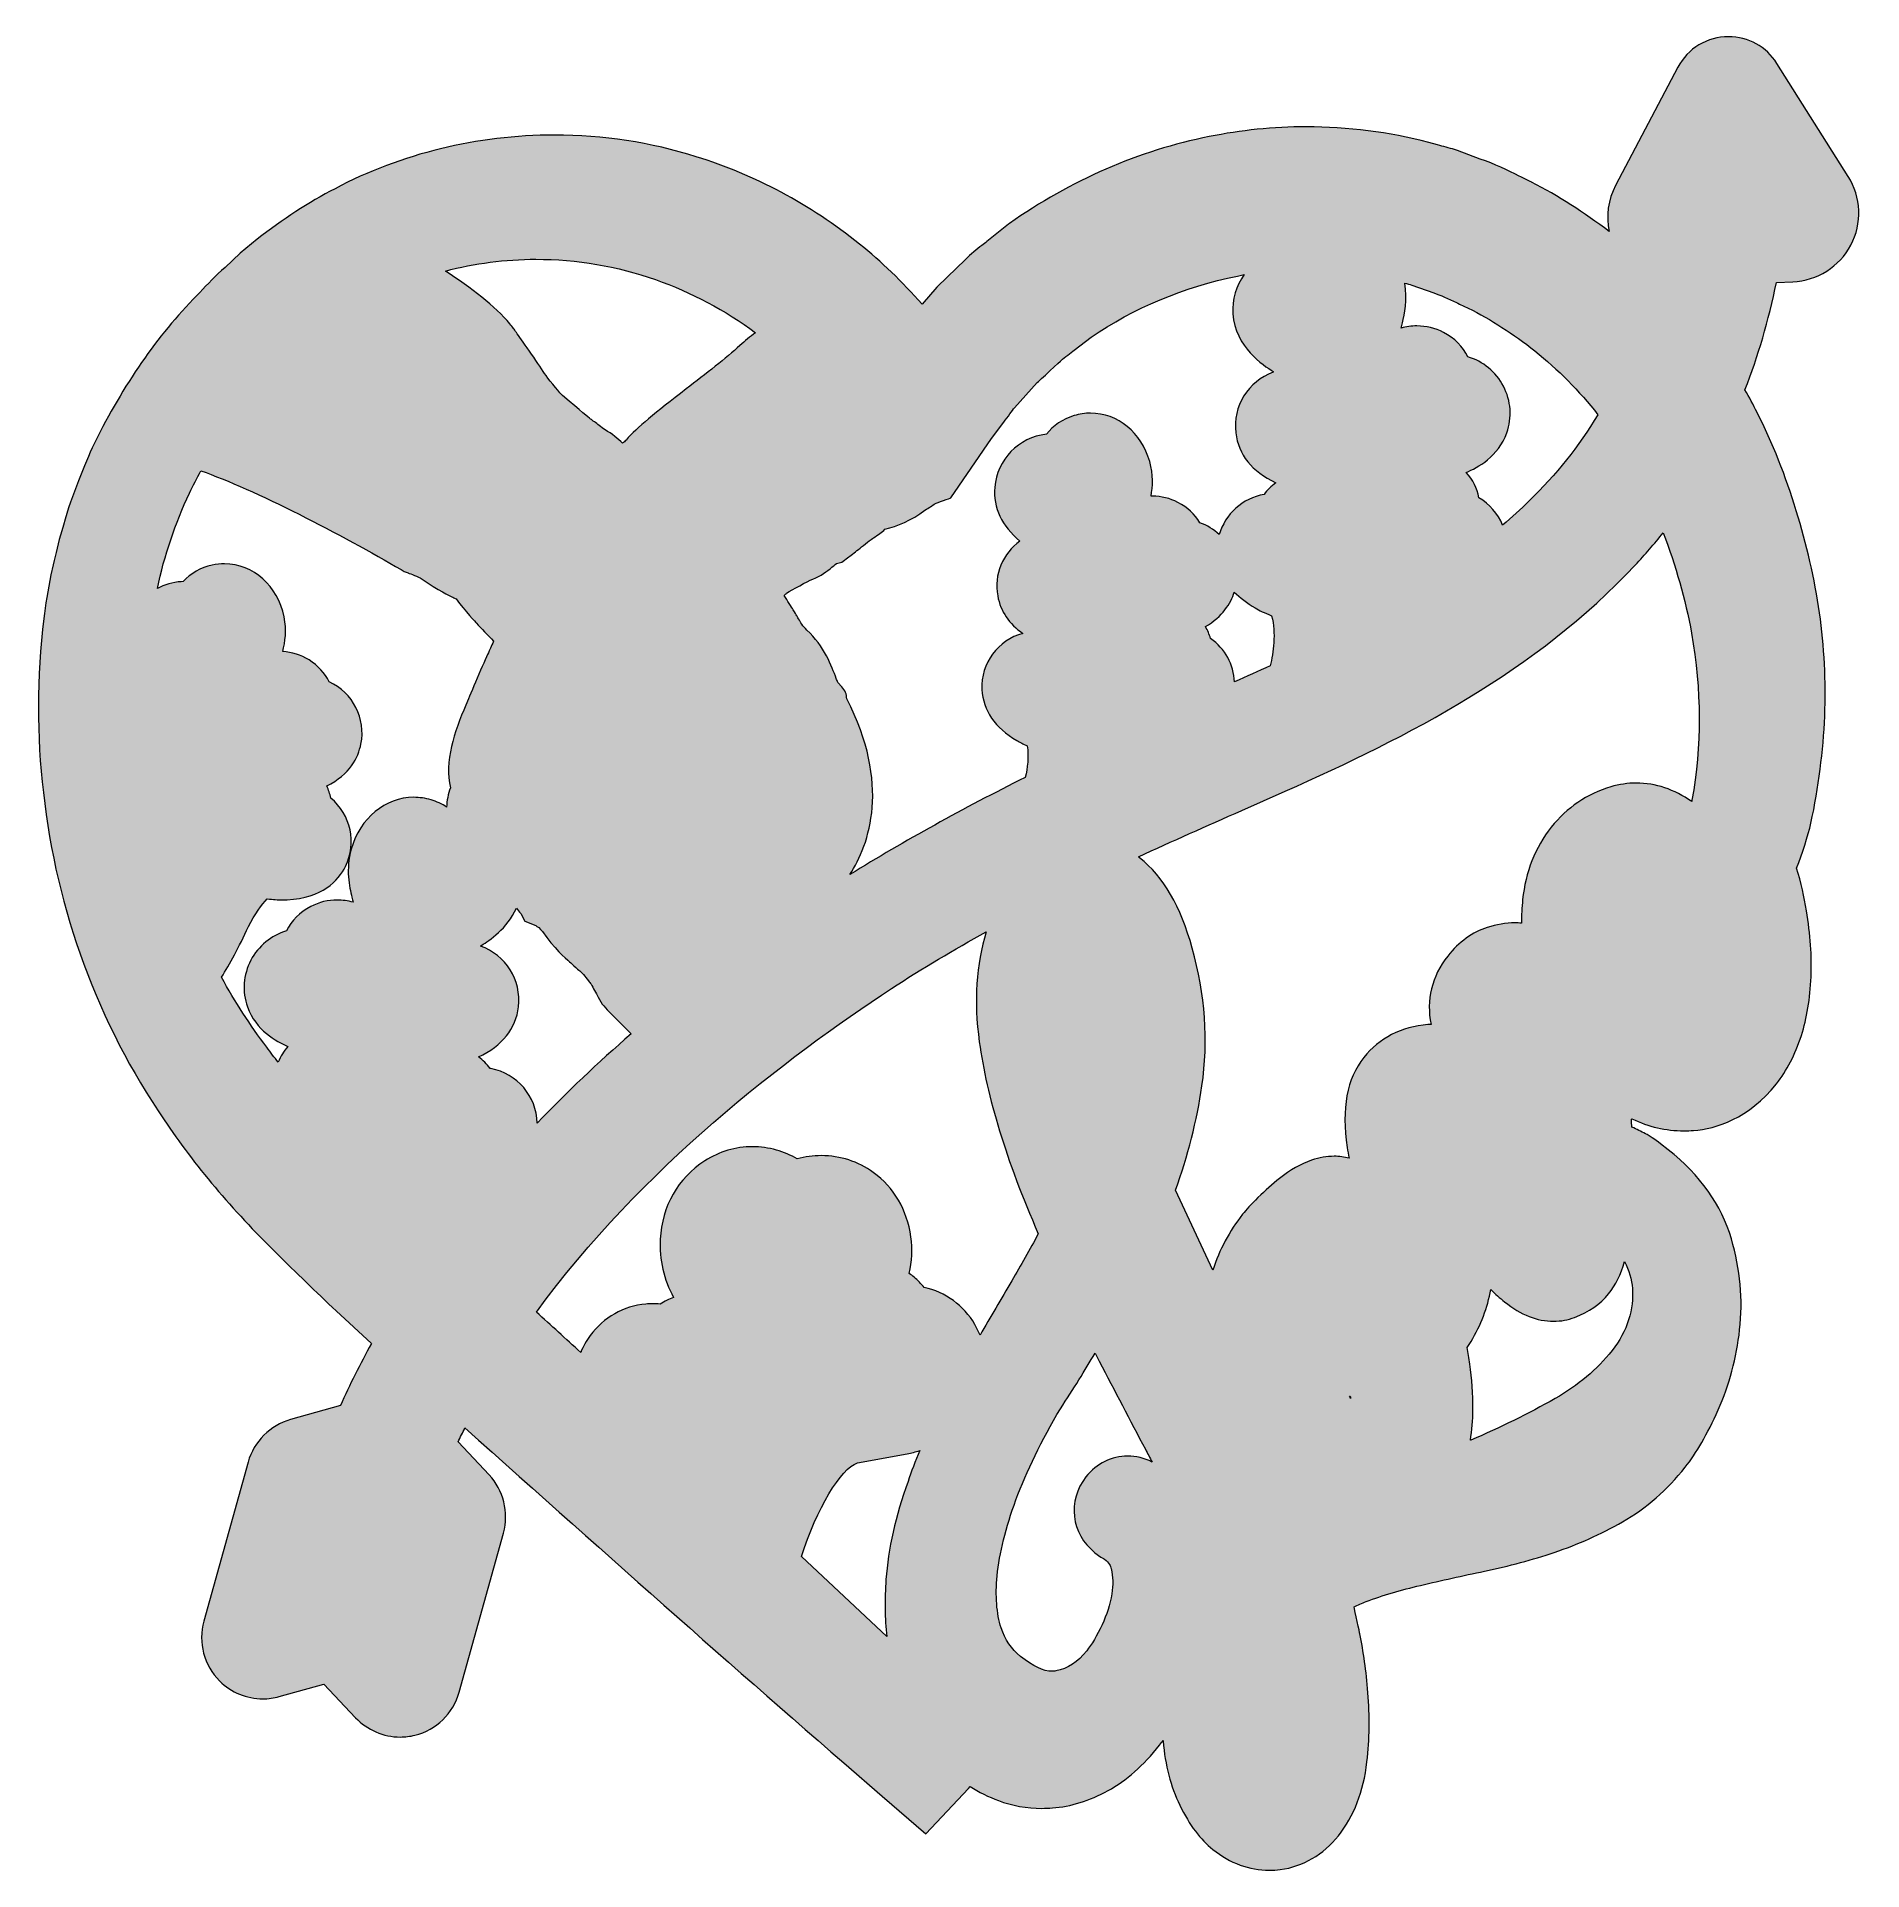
# Model space of a CAD drawing. Header units: inches. Extents: x 79 to 922, y -924 to -76.
import ezdxf

# ---------------------------------------------------------------- set-up
doc = ezdxf.new("R2010")
doc.units = ezdxf.units.IN
doc.header["$MEASUREMENT"] = 0
doc.layers.add('Layer 1', color=7, linetype='Continuous')

msp = doc.modelspace()

# ---------------------------------------------------------------- hatches: boundary and pattern name
at = {"layer": 'Layer 1', "true_color": 0x35aedd}
h = msp.add_hatch(color=143, dxfattribs=at)
h.dxf.hatch_style = 2
edge = h.paths.add_edge_path()
edge.add_spline(control_points=[(648.03, -923.58), (638.94, -923.58), (629.95, -920.25), (622.04, -913.94), (616.34, -909.46), (611.32, -902.73), (606.78, -893.45), (602.58, -884.88), (599.99, -874.94), (599.07, -863.91), (599.07, -863.82), (599.07, -863.73), (599.06, -863.64), (598.51, -864.38), (597.99, -865.06), (597.46, -865.71), (589.92, -875.23), (582.09, -882.15), (573.63, -886.76), (565.06, -891.42), (556.41, -894.11), (547.91, -894.76), (546.3, -894.89), (544.68, -894.95), (543.1, -894.95), (536.12, -894.95), (529.36, -893.74), (522.99, -891.36), (518.39, -889.66), (513.99, -887.49), (509.88, -884.9), (509.88, -884.9), (509.14, -885.73), (509.14, -885.73), (509.14, -885.73), (489.5, -906.78), (489.5, -906.78), (489.5, -906.78), (469.37, -889.34), (469.37, -889.34), (405.97, -834.63), (343.97, -779.46), (276.6, -719.2), (275.52, -721.34), (274.47, -723.49), (273.45, -725.65), (273.45, -725.65), (287.74, -740.83), (287.74, -740.83), (294.45, -747.95), (297.01, -758.26), (294.39, -767.74), (294.39, -767.74), (273.94, -841.3), (273.94, -841.3), (271.2, -851.12), (263.36, -858.73), (253.48, -861.17), (251.23, -861.72), (248.98, -861.99), (246.72, -861.99), (238.94, -861.99), (231.42, -858.73), (226.11, -853.06), (226.11, -853.06), (211.48, -837.5), (211.48, -837.5), (211.48, -837.5), (190.86, -843.29), (190.86, -843.29), (188.32, -844), (185.78, -844.34), (183.23, -844.34), (175.7, -844.34), (168.62, -841.42), (163.29, -836.1), (156.06, -828.89), (153.27, -818.31), (156.01, -808.5), (156.01, -808.5), (176.45, -734.98), (176.45, -734.98), (179.11, -725.49), (186.61, -717.99), (196.04, -715.34), (196.04, -715.34), (219.1, -708.87), (219.1, -708.87), (223.37, -699.29), (228.15, -689.71), (233.4, -680.2), (233.4, -680.2), (217.11, -665.16), (217.11, -665.16), (207.7, -656.29), (198.63, -647.39), (189.6, -638.46), (169.08, -618.47), (151.57, -597.69), (137.68, -576.83), (107.2, -532.43), (87.85, -480.07), (81.88, -425.68), (78.78, -399.45), (78.83, -372.34), (82.03, -345.26), (82.86, -338.88), (83.94, -332.33), (85.38, -324.98), (85.38, -324.98), (86.41, -320.38), (86.41, -320.38), (87.53, -315.37), (88.7, -310.19), (90.36, -304.78), (94.17, -290.32), (99.86, -276.71), (104.41, -266.43), (117.28, -239.64), (132.87, -216.74), (151.04, -197.72), (151.04, -197.72), (154.09, -194.55), (154.09, -194.55), (157.71, -190.76), (161.46, -186.85), (165.8, -183.01), (165.8, -183.01), (172.82, -176.5), (172.82, -176.5), (172.82, -176.5), (180.61, -170.03), (180.61, -170.03), (192.41, -160.75), (204.36, -153.01), (216.58, -146.65), (247.17, -130.47), (282.28, -121.88), (317.97, -121.88), (340.41, -121.88), (362.44, -125.25), (383.46, -131.89), (410.49, -140.26), (435.92, -153.86), (458.91, -172.28), (468.88, -180.28), (478.57, -189.59), (487.72, -199.97), (487.72, -199.97), (494.57, -192.09), (494.57, -192.09), (494.57, -192.09), (499.44, -187.35), (499.44, -187.35), (499.44, -187.35), (507.6, -179.53), (507.6, -179.53), (510.31, -176.78), (513.06, -174.65), (515.29, -172.92), (516.11, -172.28), (516.93, -171.66), (517.72, -170.99), (517.72, -170.99), (527.64, -163.1), (527.64, -163.1), (527.64, -163.1), (528.1, -162.77), (528.1, -162.77), (556.12, -142.84), (588.03, -128.95), (620.39, -122.6), (634.89, -119.61), (650.04, -118.07), (665.2, -118.07), (684.33, -118.07), (703.36, -120.5), (721.75, -125.31), (721.75, -125.31), (725.86, -126.41), (725.86, -126.41), (728.49, -127.1), (731.11, -127.8), (733.71, -128.59), (733.71, -128.59), (735.04, -129.03), (735.04, -129.03), (735.04, -129.03), (745.52, -132.97), (745.52, -132.97), (752.25, -135.22), (758.27, -138.2), (763.59, -140.85), (765.27, -141.68), (769.29, -143.64), (769.29, -143.64), (781.55, -149.97), (793.56, -157.62), (805.08, -166.44), (803.57, -159.33), (804.57, -151.84), (808.1, -145.14), (808.1, -145.14), (836.83, -90.55), (836.83, -90.55), (841.42, -81.84), (850.39, -76.42), (860.25, -76.42), (869.37, -76.42), (877.73, -81.03), (882.61, -88.74), (882.61, -88.74), (915.53, -140.95), (915.53, -140.95), (921.56, -150.52), (922.03, -162.68), (916.76, -172.68), (911.5, -182.69), (901.2, -189.18), (889.9, -189.62), (889.9, -189.62), (882.39, -189.92), (882.39, -189.92), (878.73, -207.58), (873.92, -223.98), (867.84, -239.52), (869.82, -243.02), (871.69, -246.52), (873.43, -249.99), (880.56, -264.13), (886.67, -279.42), (891.55, -295.42), (896.36, -310.99), (899.97, -326.9), (902.24, -342.65), (906.79, -373.65), (905.45, -406.37), (898.29, -439.86), (897.05, -445.64), (894.17, -454), (891.7, -460.53), (893.69, -467.3), (895.22, -473.9), (896.25, -480.23), (898.07, -491.3), (898.76, -501.31), (898.36, -510.82), (897.92, -520.8), (896.42, -529.91), (893.89, -537.9), (890.98, -546.86), (887.23, -554.11), (882.38, -560.18), (869.46, -576.46), (854.42, -580.91), (844.09, -581.75), (842.58, -581.87), (841.09, -581.93), (839.61, -581.93), (831.28, -581.93), (823.27, -580.07), (815.64, -576.36), (815.55, -576.42), (815.46, -576.49), (815.37, -576.55), (815.41, -577.12), (815.58, -579.58), (815.61, -580.23), (817.84, -581.25), (819.95, -582.3), (821.83, -583.28), (821.83, -583.28), (822.63, -583.69), (822.63, -583.69), (822.63, -583.69), (824.93, -585.11), (824.93, -585.11), (825.54, -585.51), (827.92, -587.13), (828.87, -587.87), (828.87, -587.87), (832.43, -590.7), (832.43, -590.7), (847.12, -602.37), (856.94, -616.23), (861.54, -631.84), (865.66, -645.94), (866.94, -660.04), (865.38, -673.82), (863.9, -686.87), (860.57, -699.33), (855.47, -710.83), (850.42, -722.11), (845.44, -730.76), (840.22, -737.37), (831.95, -747.79), (822.2, -756.27), (811.23, -762.6), (801.19, -768.35), (790.62, -773.07), (779.75, -776.67), (769.7, -780.07), (758.82, -783.01), (747.52, -785.39), (737.46, -787.5), (727.66, -789.66), (717.98, -791.94), (709.02, -794.02), (700.59, -796.53), (692.85, -799.42), (690.9, -800.15), (689.04, -800.94), (687.26, -801.82), (687.59, -803.32), (689.93, -814.28), (689.93, -814.28), (691.62, -822.53), (692.85, -831.39), (693.71, -841.53), (694.56, -852.17), (694.4, -862.89), (693.24, -873.51), (691.68, -887.11), (687.23, -898.55), (680.01, -907.61), (673.08, -916.38), (663.79, -921.8), (653.18, -923.23), (651.49, -923.46), (649.76, -923.58), (648.03, -923.58)], knot_values=[0, 0, 0, 0, 1, 1, 1, 2, 2, 2, 3, 3, 3, 4, 4, 4, 5, 5, 5, 6, 6, 6, 7, 7, 7, 8, 8, 8, 9, 9, 9, 10, 10, 10, 11, 11, 11, 12, 12, 12, 13, 13, 13, 14, 14, 14, 15, 15, 15, 16, 16, 16, 17, 17, 17, 18, 18, 18, 19, 19, 19, 20, 20, 20, 21, 21, 21, 22, 22, 22, 23, 23, 23, 24, 24, 24, 25, 25, 25, 26, 26, 26, 27, 27, 27, 28, 28, 28, 29, 29, 29, 30, 30, 30, 31, 31, 31, 32, 32, 32, 33, 33, 33, 34, 34, 34, 35, 35, 35, 36, 36, 36, 37, 37, 37, 38, 38, 38, 39, 39, 39, 40, 40, 40, 41, 41, 41, 42, 42, 42, 43, 43, 43, 44, 44, 44, 45, 45, 45, 46, 46, 46, 47, 47, 47, 48, 48, 48, 49, 49, 49, 50, 50, 50, 51, 51, 51, 52, 52, 52, 53, 53, 53, 54, 54, 54, 55, 55, 55, 56, 56, 56, 57, 57, 57, 58, 58, 58, 59, 59, 59, 60, 60, 60, 61, 61, 61, 62, 62, 62, 63, 63, 63, 64, 64, 64, 65, 65, 65, 66, 66, 66, 67, 67, 67, 68, 68, 68, 69, 69, 69, 70, 70, 70, 71, 71, 71, 72, 72, 72, 73, 73, 73, 74, 74, 74, 75, 75, 75, 76, 76, 76, 77, 77, 77, 78, 78, 78, 79, 79, 79, 80, 80, 80, 81, 81, 81, 82, 82, 82, 83, 83, 83, 84, 84, 84, 85, 85, 85, 86, 86, 86, 87, 87, 87, 88, 88, 88, 89, 89, 89, 90, 90, 90, 91, 91, 91, 92, 92, 92, 93, 93, 93, 94, 94, 94, 95, 95, 95, 96, 96, 96, 97, 97, 97, 98, 98, 98, 99, 99, 99, 100, 100, 100, 101, 101, 101, 102, 102, 102, 103, 103, 103, 104, 104, 104, 105, 105, 105, 106, 106, 106, 107, 107, 107, 108, 108, 108, 109, 109, 109, 110, 110, 110, 110], degree=3, periodic=1)
edge = h.paths.add_edge_path()
edge.add_spline(control_points=[(551.65, -710.32), (542.92, -724.97), (536, -739.13), (531.1, -752.41), (526.38, -765.3), (523.45, -777.11), (522.43, -787.48), (521.52, -796.8), (522.14, -804.89), (524.26, -811.51), (526.01, -817.03), (528.94, -821.34), (533.27, -824.8), (538.88, -829.26), (543.89, -831.63), (547.72, -831.63), (548.31, -831.63), (548.87, -831.58), (549.45, -831.46), (555.05, -830.42), (559.58, -827.46), (563.82, -822.12), (566.12, -819.23), (568.49, -815.23), (570.88, -810.18), (573.06, -805.56), (574.54, -800.84), (575.38, -795.78), (576.07, -791.71), (575.98, -787.93), (575.1, -784.21), (574.82, -783.03), (574.24, -781.58), (572.01, -779.8), (572.01, -779.8), (571.57, -779.45), (571.57, -779.45), (571.57, -779.45), (570.27, -778.97), (570.27, -778.97), (570.27, -778.97), (567.59, -776.83), (567.59, -776.83), (556.53, -768.01), (554.75, -752.94), (563.44, -741.77), (568.31, -735.64), (575.29, -732.23), (582.7, -732.23), (586.54, -732.23), (590.39, -733.16), (593.95, -734.94), (592.93, -732.98), (591.9, -731.01), (590.87, -729.04), (583.79, -715.65), (576.71, -702.06), (569.6, -688.39), (568.95, -687.14), (568.3, -685.88), (567.65, -684.63), (563.06, -692.53), (557.7, -701.13), (551.65, -710.32)], knot_values=[0, 0, 0, 0, 1, 1, 1, 2, 2, 2, 3, 3, 3, 4, 4, 4, 5, 5, 5, 6, 6, 6, 7, 7, 7, 8, 8, 8, 9, 9, 9, 10, 10, 10, 11, 11, 11, 12, 12, 12, 13, 13, 13, 14, 14, 14, 15, 15, 15, 16, 16, 16, 17, 17, 17, 18, 18, 18, 19, 19, 19, 20, 20, 20, 21, 21, 21, 21], degree=3, periodic=1)
edge = h.paths.add_edge_path()
edge.add_spline(control_points=[(432.04, -778.57), (445.19, -790.87), (458.31, -803.18), (471.4, -815.53), (470.52, -807.26), (470.41, -798.45), (471.07, -789.23), (472.08, -775.18), (475.51, -759.94), (481.27, -743.93), (482.77, -739.38), (484.56, -734.63), (486.65, -729.69), (484.78, -730.28), (482.86, -730.76), (480.89, -731.13), (480.89, -731.13), (457.89, -735.35), (457.89, -735.35), (450.07, -737.9), (439.13, -756.64), (432.04, -778.57)], knot_values=[0, 0, 0, 0, 1, 1, 1, 2, 2, 2, 3, 3, 3, 4, 4, 4, 5, 5, 5, 6, 6, 6, 7, 7, 7, 7], degree=3, periodic=1)
edge = h.paths.add_edge_path()
edge.add_spline(control_points=[(739.52, -682.03), (739.95, -684.46), (740.36, -687), (740.75, -689.68), (741.74, -696.45), (742.22, -703.56), (742.18, -710.78), (742.11, -715.6), (741.71, -720.3), (741.01, -724.88), (741.08, -724.85), (741.14, -724.82), (741.21, -724.79), (754.61, -719.12), (767.71, -712.65), (780.15, -705.59), (790.67, -699.6), (799.52, -692.15), (806.43, -683.45), (809.99, -678.99), (812.56, -674.23), (814.08, -669.26), (815.63, -664.23), (816.22, -659.48), (815.86, -654.78), (815.54, -650.54), (814.35, -646.46), (812.22, -642.33), (810.49, -648.27), (808.05, -653.18), (804.85, -657.2), (801.01, -661.99), (795.73, -665.66), (789.16, -668.14), (786.08, -669.3), (782.79, -669.9), (779.43, -669.9), (771.8, -669.9), (764.4, -666.98), (756.82, -660.99), (754.59, -659.17), (752.51, -657.33), (750.4, -655.21), (750.23, -656.27), (750.02, -657.32), (749.79, -658.37), (747.91, -666.7), (744.48, -674.62), (739.52, -682.03)], knot_values=[0, 0, 0, 0, 1, 1, 1, 2, 2, 2, 3, 3, 3, 4, 4, 4, 5, 5, 5, 6, 6, 6, 7, 7, 7, 8, 8, 8, 9, 9, 9, 10, 10, 10, 11, 11, 11, 12, 12, 12, 13, 13, 13, 14, 14, 14, 15, 15, 15, 16, 16, 16, 16], degree=3, periodic=1)
edge = h.paths.add_edge_path()
edge.add_spline(control_points=[(685.69, -705.56), (685.6, -705.22), (685.52, -704.88), (685.43, -704.54), (685.35, -704.51), (685.26, -704.48), (685.17, -704.45), (685.34, -704.82), (685.51, -705.19), (685.69, -705.56)], knot_values=[0, 0, 0, 0, 1, 1, 1, 2, 2, 2, 3, 3, 3, 3], degree=3, periodic=1)
edge = h.paths.add_edge_path()
edge.add_spline(control_points=[(330.05, -684.28), (331.21, -681.55), (332.7, -678.93), (334.51, -676.46), (340.57, -668.18), (349.92, -662.89), (360.14, -661.97), (361.21, -661.87), (362.28, -661.82), (363.35, -661.82), (364.49, -661.82), (365.63, -661.88), (366.76, -661.99), (368.72, -660.76), (370.77, -659.71), (372.92, -658.86), (368.45, -650.56), (366.36, -641.41), (366.84, -631.97), (367.59, -616.7), (374.91, -603.84), (387.42, -595.77), (394.05, -591.51), (401.64, -589.25), (409.39, -589.25), (413.14, -589.25), (416.89, -589.78), (420.53, -590.83), (423.91, -591.79), (427.13, -593.17), (430.11, -594.92), (433.71, -593.93), (437.45, -593.4), (441.22, -593.4), (449.93, -593.4), (458.22, -596.08), (465.2, -601.16), (474.79, -608.1), (480.81, -618.39), (482.58, -630.88), (483.39, -636.63), (483.13, -642.3), (481.82, -647.85), (482.58, -648.39), (483.32, -648.97), (484.04, -649.57), (485.75, -651), (487.32, -652.58), (488.72, -654.28), (498.49, -656.48), (507.06, -662.62), (512.1, -671.37), (513.02, -672.98), (513.83, -674.63), (514.5, -676.33), (519.28, -668.02), (524.17, -659.62), (529.21, -651.16), (533.38, -644.13), (537.46, -636.86), (541.39, -629.45), (526.56, -595.39), (517.65, -566.31), (514.18, -540.8), (511.57, -521.95), (512.67, -504.98), (517.42, -490.05), (502.55, -498.19), (487.94, -506.82), (473.59, -516.21), (424.69, -548.21), (358.12, -599.32), (309.57, -665.65), (316.36, -671.81), (323.19, -678.02), (330.05, -684.28)], knot_values=[0, 0, 0, 0, 1, 1, 1, 2, 2, 2, 3, 3, 3, 4, 4, 4, 5, 5, 5, 6, 6, 6, 7, 7, 7, 8, 8, 8, 9, 9, 9, 10, 10, 10, 11, 11, 11, 12, 12, 12, 13, 13, 13, 14, 14, 14, 15, 15, 15, 16, 16, 16, 17, 17, 17, 18, 18, 18, 19, 19, 19, 20, 20, 20, 21, 21, 21, 22, 22, 22, 23, 23, 23, 24, 24, 24, 25, 25, 25, 25], degree=3, periodic=1)
edge = h.paths.add_edge_path()
edge.add_spline(control_points=[(622.05, -646.29), (625.03, -636.93), (629.65, -628.28), (635.82, -620.5), (637.5, -618.4), (639.59, -616.12), (642.87, -612.78), (646.26, -609.43), (649.52, -606.52), (652.78, -603.91), (657.79, -600.01), (662.55, -597.34), (667.57, -595.54), (671.3, -594.27), (674.71, -593.69), (678.05, -593.69), (680.42, -593.69), (682.73, -593.98), (684.96, -594.55), (684.64, -592.86), (684.37, -591.22), (684.13, -589.62), (681.43, -571.5), (683.94, -557.89), (691.8, -548.04), (698.84, -539.11), (709.11, -533.83), (721.42, -532.82), (721.89, -532.78), (722.36, -532.75), (722.82, -532.73), (720.51, -521.58), (723.16, -510.53), (730.52, -501.2), (735.78, -494.6), (741.9, -490.17), (748.78, -487.95), (753.05, -486.57), (757.37, -485.87), (761.64, -485.87), (762.63, -485.87), (763.62, -485.9), (764.6, -485.98), (764.57, -482.32), (764.75, -478.7), (765.13, -475.12), (766.44, -462.35), (770.9, -451.05), (778.36, -441.62), (785.59, -432.58), (794.82, -426.34), (805.88, -423.01), (809.74, -421.84), (813.71, -421.25), (817.67, -421.25), (826.59, -421.25), (835.18, -424.14), (843.23, -429.85), (843.28, -429.61), (843.32, -429.37), (843.36, -429.14), (847.83, -404.23), (847.77, -378.28), (843.17, -352.03), (840.33, -336.45), (835.88, -320.75), (830.04, -305.62), (825.94, -310.78), (821.64, -315.77), (817.15, -320.56), (771.17, -369.65), (712.26, -399.8), (655.44, -425.06), (655.44, -425.06), (635.38, -433.95), (635.38, -433.95), (619.21, -441.09), (603.29, -448.13), (587.63, -455.3), (587.83, -455.45), (588.02, -455.61), (588.23, -455.76), (599.3, -464.55), (607.23, -478.2), (612.52, -497.55), (618.55, -518.97), (620.07, -540.42), (617.01, -561.17), (614.66, -577.3), (610.54, -593.5), (604.76, -609.41), (604.76, -609.41), (622.05, -646.29), (622.05, -646.29)], knot_values=[0, 0, 0, 0, 1, 1, 1, 2, 2, 2, 3, 3, 3, 4, 4, 4, 5, 5, 5, 6, 6, 6, 7, 7, 7, 8, 8, 8, 9, 9, 9, 10, 10, 10, 11, 11, 11, 12, 12, 12, 13, 13, 13, 14, 14, 14, 15, 15, 15, 16, 16, 16, 17, 17, 17, 18, 18, 18, 19, 19, 19, 20, 20, 20, 21, 21, 21, 22, 22, 22, 23, 23, 23, 24, 24, 24, 25, 25, 25, 26, 26, 26, 27, 27, 27, 28, 28, 28, 29, 29, 29, 30, 30, 30, 31, 31, 31, 31], degree=3, periodic=1)
edge = h.paths.add_edge_path()
edge.add_spline(control_points=[(288.57, -553.17), (300.72, -555.44), (309.68, -565.99), (310.01, -578.33), (323.58, -564.16), (338.03, -550.43), (353.39, -537.11), (353.39, -537.11), (342.29, -526), (342.29, -526), (339.87, -523.58), (338.93, -521.8), (336.42, -517.02), (335.88, -515.99), (335.32, -514.94), (334.92, -514.2), (334.56, -513.71), (334.11, -513.18), (333.7, -512.66), (332.87, -511.62), (332.09, -510.62), (331.43, -509.72), (330.38, -508.7), (328.88, -507.41), (327.74, -506.41), (326.56, -505.38), (325.58, -504.47), (324.93, -503.86), (324.93, -503.86), (324.93, -503.87), (324.93, -503.87), (323.03, -502.22), (317.76, -497.61), (312.38, -489.91), (311.37, -488.44), (309.8, -487.38), (309.32, -487.11), (309.32, -487.11), (304.25, -485.04), (304.25, -485.04), (304.25, -485.04), (302.38, -481.51), (302.38, -481.51), (301.67, -480.62), (300.99, -479.78), (300.37, -479), (296.2, -488.57), (287.69, -494.03), (284.4, -496.15), (284.18, -496.3), (283.96, -496.45), (283.73, -496.6), (295.4, -500.62), (302.78, -512.32), (301.33, -524.59), (300.12, -534.8), (293.9, -542.59), (282.84, -547.8), (284.93, -549.29), (286.73, -551.08), (288.25, -553.11), (288.36, -553.13), (288.46, -553.15), (288.57, -553.17)], knot_values=[0, 0, 0, 0, 1, 1, 1, 2, 2, 2, 3, 3, 3, 4, 4, 4, 5, 5, 5, 6, 6, 6, 7, 7, 7, 8, 8, 8, 9, 9, 9, 10, 10, 10, 11, 11, 11, 12, 12, 12, 13, 13, 13, 14, 14, 14, 15, 15, 15, 16, 16, 16, 17, 17, 17, 18, 18, 18, 19, 19, 19, 20, 20, 20, 21, 21, 21, 21], degree=3, periodic=1)
edge = h.paths.add_edge_path()
edge.add_spline(control_points=[(164.15, -511.01), (170.38, -522.28), (177.39, -533.12), (185.07, -543.32), (186.87, -545.84), (188.61, -548.05), (190.33, -550.19), (191.4, -547.59), (192.9, -545.16), (194.86, -542.97), (189.44, -540.61), (180.05, -535.61), (176.11, -524.6), (173.62, -517.64), (174.2, -509.82), (177.7, -503.14), (181.15, -496.54), (187.12, -491.62), (194.13, -489.57), (196.51, -484.81), (200.29, -480.92), (205.35, -478.3), (209.22, -476.3), (213.35, -475.29), (217.64, -475.29), (220.13, -475.29), (222.58, -475.64), (224.95, -476.32), (224.76, -475.53), (224.58, -474.74), (224.4, -473.96), (223.27, -469.17), (221.4, -461.14), (224.08, -451.73), (228.17, -437.44), (239.78, -427.84), (252.95, -427.84), (255.64, -427.84), (258.34, -428.23), (260.97, -429.02), (263.59, -429.8), (265.99, -430.92), (268.13, -432.35), (268.19, -429.33), (268.79, -426.35), (269.89, -423.52), (266.96, -411.4), (271.76, -397.47), (277.01, -385.33), (277.01, -385.33), (277.5, -384.18), (277.5, -384.18), (278.85, -380.8), (285.6, -364.84), (287.42, -361.05), (287.91, -360.04), (288.8, -358.03), (289.82, -355.73), (287.29, -353.04), (283.95, -349.49), (281.93, -347.42), (281.73, -347.21), (276.76, -341.87), (272.47, -336.21), (272.12, -336.03), (270.78, -335.31), (270.78, -335.31), (268.93, -334.57), (265.42, -332.75), (255.9, -326.46), (253.84, -325.49), (250.3, -324.17), (250.3, -324.17), (250.3, -324.17), (248.56, -323.52), (248.56, -323.52), (248.56, -323.52), (247.12, -322.64), (247.12, -322.64), (220.41, -306.97), (178.9, -285.33), (154.67, -277.03), (152.78, -280.42), (151.01, -283.84), (149.36, -287.27), (142.74, -301.32), (137.76, -316.1), (134.53, -331.34), (137.86, -329.54), (141.61, -328.44), (145.57, -328.21), (145.57, -328.21), (146.48, -328.17), (146.48, -328.17), (149.97, -324.39), (154.5, -321.76), (159.89, -320.6), (161.76, -320.2), (163.66, -320), (165.54, -320), (178.84, -320), (190.16, -330.06), (193.06, -344.47), (194.32, -350.68), (193.6, -356), (192.42, -360.53), (196.7, -360.76), (200.89, -362.08), (204.58, -364.37), (208.77, -366.97), (211.89, -370.45), (213.9, -374.52), (224.83, -379.48), (230.98, -391.46), (228.55, -403.26), (227.29, -409.42), (223.45, -417.32), (212.75, -422.57), (213.6, -424.38), (214.23, -426.27), (214.62, -428.2), (223.92, -435.83), (226.77, -448.98), (221.41, -459.75), (218.12, -466.35), (210.78, -474.39), (194.48, -475.15), (194.48, -475.15), (193.59, -475.22), (193.59, -475.22), (193.59, -475.22), (192.05, -475.24), (192.05, -475.24), (190.17, -475.24), (187.99, -475.07), (185.27, -474.77), (182.65, -477.5), (179.54, -481.81), (176.55, -487.56), (172.28, -497.07), (167.87, -504.98), (164.15, -511.01)], knot_values=[0, 0, 0, 0, 1, 1, 1, 2, 2, 2, 3, 3, 3, 4, 4, 4, 5, 5, 5, 6, 6, 6, 7, 7, 7, 8, 8, 8, 9, 9, 9, 10, 10, 10, 11, 11, 11, 12, 12, 12, 13, 13, 13, 14, 14, 14, 15, 15, 15, 16, 16, 16, 17, 17, 17, 18, 18, 18, 19, 19, 19, 20, 20, 20, 21, 21, 21, 22, 22, 22, 23, 23, 23, 24, 24, 24, 25, 25, 25, 26, 26, 26, 27, 27, 27, 28, 28, 28, 29, 29, 29, 30, 30, 30, 31, 31, 31, 32, 32, 32, 33, 33, 33, 34, 34, 34, 35, 35, 35, 36, 36, 36, 37, 37, 37, 38, 38, 38, 39, 39, 39, 40, 40, 40, 41, 41, 41, 42, 42, 42, 43, 43, 43, 44, 44, 44, 45, 45, 45, 46, 46, 46, 47, 47, 47, 47], degree=3, periodic=1)
edge = h.paths.add_edge_path()
edge.add_spline(control_points=[(452.94, -382.33), (473.36, -421.92), (463.42, -449.48), (454.4, -463.54), (479.66, -447.95), (506.62, -433.01), (535.4, -418.64), (536.38, -414.49), (537.1, -409.05), (536.29, -403.98), (534.45, -403.19), (532.95, -402.44), (531.58, -401.58), (521.39, -395.73), (515.92, -387.79), (515.4, -378.04), (514.78, -365.93), (522.82, -355.11), (534.33, -352.11), (527.91, -347.76), (524, -341.96), (522.67, -334.81), (520.82, -324.93), (525.07, -315.07), (532.94, -309.46), (524.48, -302.43), (520.61, -294.12), (521.31, -284.62), (522.25, -271.91), (532.41, -261.53), (545.15, -260.08), (548.33, -256.04), (552.65, -253.06), (557.94, -251.48), (560.43, -250.73), (563.01, -250.35), (565.59, -250.35), (578.11, -250.35), (589.08, -259.31), (592.88, -272.65), (594.63, -278.81), (594.29, -284.28), (593.51, -288.71), (593.72, -288.71), (593.93, -288.71), (594.14, -288.71), (598.2, -288.71), (602.28, -289.7), (605.94, -291.59), (610.32, -293.86), (613.7, -297.07), (616.02, -300.97), (619.43, -302.2), (622.46, -304.1), (624.97, -306.49), (627.73, -297.04), (635.65, -289.63), (645.7, -287.88), (645.7, -287.88), (645.7, -287.87), (645.7, -287.87), (647.22, -285.84), (649.03, -284.05), (651.11, -282.56), (639.99, -277.28), (633.83, -269.52), (632.62, -259.38), (631.16, -247.22), (638.4, -235.59), (649.9, -231.48), (649.92, -231.33), (649.92, -231.31), (649.94, -231.16), (645.29, -228.17), (632.39, -219.87), (631.28, -204.42), (630.8, -197.83), (632.83, -191.49), (636.53, -186.35), (636.53, -186.35), (633.4, -187.02), (633.4, -187.02), (608.67, -192.03), (585.38, -201.79), (565.79, -215.29), (565.79, -215.29), (558.01, -221.28), (558.01, -221.28), (557.28, -221.87), (556.14, -222.73), (554.99, -223.59), (553.87, -224.42), (552.61, -225.37), (552.13, -225.86), (552.13, -225.86), (541.43, -235.77), (540.94, -236.24), (540.94, -236.24), (530.4, -247.93), (530.4, -247.93), (529.96, -248.39), (529.04, -249.67), (528.3, -250.7), (527.37, -252.01), (526.42, -253.3), (525.43, -254.55), (525.43, -254.55), (519.84, -262.04), (519.84, -262.04), (519.84, -262.04), (501.03, -289.51), (501.03, -289.51), (501.03, -289.51), (494.23, -291.96), (493.92, -292.09), (492.37, -293.15), (490.99, -294.04), (488.99, -295.15), (482.89, -299.91), (476.27, -302.56), (470.61, -304.02), (469.16, -305.29), (467.46, -306.63), (465.35, -307.9), (464.27, -308.58), (460.89, -311.29), (459.07, -312.74), (457.16, -314.28), (455.33, -315.73), (453.89, -316.8), (453.89, -316.8), (450.74, -319.15), (450.74, -319.15), (450.74, -319.15), (448.21, -319.86), (448.21, -319.86), (447.46, -320.38), (446.76, -321), (446.13, -321.51), (443.74, -323.42), (441.05, -325.58), (437.24, -327.05), (434.78, -328.14), (427.71, -331.83), (425.16, -333.55), (424.81, -333.9), (424.45, -334.23), (424.1, -334.55), (425.5, -336.89), (427.39, -339.93), (428.19, -341.21), (429, -342.52), (429.62, -343.53), (429.89, -343.98), (429.97, -344.11), (430.31, -344.7), (430.71, -345.4), (431.6, -346.99), (432.62, -348.79), (434.56, -350.57), (442.52, -357.93), (446.01, -367.34), (448.09, -372.96), (448.34, -373.63), (448.56, -374.25), (448.78, -374.78), (448.78, -374.78), (450.71, -376.8), (450.71, -376.8), (452.14, -378.29), (452.93, -380.27), (452.94, -382.33), (452.94, -382.33), (452.94, -382.33), (452.94, -382.33)], knot_values=[0, 0, 0, 0, 1, 1, 1, 2, 2, 2, 3, 3, 3, 4, 4, 4, 5, 5, 5, 6, 6, 6, 7, 7, 7, 8, 8, 8, 9, 9, 9, 10, 10, 10, 11, 11, 11, 12, 12, 12, 13, 13, 13, 14, 14, 14, 15, 15, 15, 16, 16, 16, 17, 17, 17, 18, 18, 18, 19, 19, 19, 20, 20, 20, 21, 21, 21, 22, 22, 22, 23, 23, 23, 24, 24, 24, 25, 25, 25, 26, 26, 26, 27, 27, 27, 28, 28, 28, 29, 29, 29, 30, 30, 30, 31, 31, 31, 32, 32, 32, 33, 33, 33, 34, 34, 34, 35, 35, 35, 36, 36, 36, 37, 37, 37, 38, 38, 38, 39, 39, 39, 40, 40, 40, 41, 41, 41, 42, 42, 42, 43, 43, 43, 44, 44, 44, 45, 45, 45, 46, 46, 46, 47, 47, 47, 48, 48, 48, 49, 49, 49, 50, 50, 50, 51, 51, 51, 52, 52, 52, 53, 53, 53, 54, 54, 54, 55, 55, 55, 56, 56, 56, 57, 57, 57, 58, 58, 58, 58], degree=3, periodic=1)
edge = h.paths.add_edge_path()
edge.add_spline(control_points=[(620.97, -354.43), (627.73, -359.11), (631.69, -366.64), (632.07, -374.51), (637.58, -372.05), (643.07, -369.57), (648.55, -367.03), (650.03, -361.02), (651.3, -352.22), (649.2, -343.94), (645.79, -342.59), (643.57, -341.55), (641.62, -340.32), (637.76, -338.11), (634.53, -335.66), (631.93, -333), (630.29, -338.33), (626.59, -344.28), (618.67, -348.97), (619.66, -350.7), (620.43, -352.53), (620.97, -354.43)], knot_values=[0, 0, 0, 0, 1, 1, 1, 2, 2, 2, 3, 3, 3, 4, 4, 4, 5, 5, 5, 6, 6, 6, 7, 7, 7, 7], degree=3, periodic=1)
edge = h.paths.add_edge_path()
edge.add_spline(control_points=[(744.98, -289.42), (749.87, -292.37), (753.67, -296.84), (755.9, -302.1), (760.15, -298.44), (764.23, -294.7), (768.18, -290.88), (780.6, -278.83), (791.05, -265.73), (799.9, -251.1), (791.25, -240.05), (781.48, -230.17), (770.75, -221.61), (760.83, -213.7), (750.49, -207.05), (740.03, -201.85), (738.21, -201.02), (736.41, -200.15), (734.6, -199.29), (730.8, -197.46), (727.21, -195.73), (724.05, -194.76), (724.05, -194.76), (713.95, -191.16), (713.95, -191.16), (712.89, -190.85), (711.81, -190.57), (710.73, -190.3), (712.05, -198.05), (710.53, -204.56), (709.57, -208.67), (709.39, -209.46), (709.2, -210.26), (709, -211.09), (711.37, -210.41), (713.83, -210.06), (716.32, -210.06), (720.6, -210.06), (724.74, -211.07), (728.61, -213.07), (733.66, -215.68), (737.43, -219.58), (739.82, -224.33), (746.85, -226.39), (752.82, -231.32), (756.27, -237.93), (759.77, -244.62), (760.33, -252.44), (757.83, -259.39), (753.85, -270.5), (744.32, -275.49), (739.1, -277.74), (742.13, -281.15), (744.09, -285.12), (744.98, -289.42)], knot_values=[0, 0, 0, 0, 1, 1, 1, 2, 2, 2, 3, 3, 3, 4, 4, 4, 5, 5, 5, 6, 6, 6, 7, 7, 7, 8, 8, 8, 9, 9, 9, 10, 10, 10, 11, 11, 11, 12, 12, 12, 13, 13, 13, 14, 14, 14, 15, 15, 15, 16, 16, 16, 17, 17, 17, 18, 18, 18, 18], degree=3, periodic=1)
edge = h.paths.add_edge_path()
edge.add_spline(control_points=[(334.58, -253.07), (335.6, -253.75), (337.06, -254.82), (338.63, -256.05), (339.46, -256.71), (340.4, -257.51), (341.32, -258.07), (344.52, -259.83), (347.27, -262.25), (349.38, -264.28), (349.93, -263.8), (350.5, -263.3), (351.07, -262.78), (356.03, -256.86), (364.46, -250.25), (378.8, -239.19), (387.87, -232.19), (397.25, -224.95), (403.61, -219.13), (405.92, -217.01), (408.34, -215.03), (410.86, -213.19), (396.79, -202.78), (381.25, -194.53), (364.57, -188.63), (346.91, -182.42), (328.33, -179.26), (309.38, -179.26), (295.13, -179.26), (281.02, -181.12), (267.55, -184.7), (279.43, -192.39), (290.53, -200.88), (297.37, -209.15), (297.99, -209.87), (298.56, -210.59), (299.01, -211.19), (299.39, -211.69), (299.85, -212.34), (300.36, -213.11), (302.1, -215.57), (310.24, -227.12), (313.38, -232.1), (313.38, -232.1), (313.39, -232.1), (313.39, -232.1), (314.7, -234), (319.63, -240.16), (321.19, -241.68), (321.19, -241.68), (321.73, -242.13), (321.73, -242.13), (330.5, -249.73), (333.54, -252.24), (334.58, -253.07)], knot_values=[0, 0, 0, 0, 1, 1, 1, 2, 2, 2, 3, 3, 3, 4, 4, 4, 5, 5, 5, 6, 6, 6, 7, 7, 7, 8, 8, 8, 9, 9, 9, 10, 10, 10, 11, 11, 11, 12, 12, 12, 13, 13, 13, 14, 14, 14, 15, 15, 15, 16, 16, 16, 17, 17, 17, 18, 18, 18, 18], degree=3, periodic=1)

# ---------------------------------------------------------------- linework, layer by layer
at = {"layer": 'Layer 1', "lineweight": 0}
for points, knots in [([(648.03, -923.58), (638.94, -923.58), (629.95, -920.25), (622.04, -913.94), (616.34, -909.46), (611.32, -902.73), (606.78, -893.45), (602.58, -884.88), (599.99, -874.94), (599.07, -863.91), (599.07, -863.82), (599.07, -863.73), (599.06, -863.64), (598.51, -864.38), (597.99, -865.06), (597.46, -865.71), (589.92, -875.23), (582.09, -882.15), (573.63, -886.76), (565.06, -891.42), (556.41, -894.11), (547.91, -894.76), (546.3, -894.89), (544.68, -894.95), (543.1, -894.95), (536.12, -894.95), (529.36, -893.74), (522.99, -891.36), (518.39, -889.66), (513.99, -887.49), (509.88, -884.9), (509.88, -884.9), (509.14, -885.73), (509.14, -885.73), (509.14, -885.73), (489.5, -906.78), (489.5, -906.78), (489.5, -906.78), (469.37, -889.34), (469.37, -889.34), (405.97, -834.63), (343.97, -779.46), (276.6, -719.2), (275.52, -721.34), (274.47, -723.49), (273.45, -725.65), (273.45, -725.65), (287.74, -740.83), (287.74, -740.83), (294.45, -747.95), (297.01, -758.26), (294.39, -767.74), (294.39, -767.74), (273.94, -841.3), (273.94, -841.3), (271.2, -851.12), (263.36, -858.73), (253.48, -861.17), (251.23, -861.72), (248.98, -861.99), (246.72, -861.99), (238.94, -861.99), (231.42, -858.73), (226.11, -853.06), (226.11, -853.06), (211.48, -837.5), (211.48, -837.5), (211.48, -837.5), (190.86, -843.29), (190.86, -843.29), (188.32, -844), (185.78, -844.34), (183.23, -844.34), (175.7, -844.34), (168.62, -841.42), (163.29, -836.1), (156.06, -828.89), (153.27, -818.31), (156.01, -808.5), (156.01, -808.5), (176.45, -734.98), (176.45, -734.98), (179.11, -725.49), (186.61, -717.99), (196.04, -715.34), (196.04, -715.34), (219.1, -708.87), (219.1, -708.87), (223.37, -699.29), (228.15, -689.71), (233.4, -680.2), (233.4, -680.2), (217.11, -665.16), (217.11, -665.16), (207.7, -656.29), (198.63, -647.39), (189.6, -638.46), (169.08, -618.47), (151.57, -597.69), (137.68, -576.83), (107.2, -532.43), (87.85, -480.07), (81.88, -425.68), (78.78, -399.45), (78.83, -372.34), (82.03, -345.26), (82.86, -338.88), (83.94, -332.33), (85.38, -324.98), (85.38, -324.98), (86.41, -320.38), (86.41, -320.38), (87.53, -315.37), (88.7, -310.19), (90.36, -304.78), (94.17, -290.32), (99.86, -276.71), (104.41, -266.43), (117.28, -239.64), (132.87, -216.74), (151.04, -197.72), (151.04, -197.72), (154.09, -194.55), (154.09, -194.55), (157.71, -190.76), (161.46, -186.85), (165.8, -183.01), (165.8, -183.01), (172.82, -176.5), (172.82, -176.5), (172.82, -176.5), (180.61, -170.03), (180.61, -170.03), (192.41, -160.75), (204.36, -153.01), (216.58, -146.65), (247.17, -130.47), (282.28, -121.88), (317.97, -121.88), (340.41, -121.88), (362.44, -125.25), (383.46, -131.89), (410.49, -140.26), (435.92, -153.86), (458.91, -172.28), (468.88, -180.28), (478.57, -189.59), (487.72, -199.97), (487.72, -199.97), (494.57, -192.09), (494.57, -192.09), (494.57, -192.09), (499.44, -187.35), (499.44, -187.35), (499.44, -187.35), (507.6, -179.53), (507.6, -179.53), (510.31, -176.78), (513.06, -174.65), (515.29, -172.92), (516.11, -172.28), (516.93, -171.66), (517.72, -170.99), (517.72, -170.99), (527.64, -163.1), (527.64, -163.1), (527.64, -163.1), (528.1, -162.77), (528.1, -162.77), (556.12, -142.84), (588.03, -128.95), (620.39, -122.6), (634.89, -119.61), (650.04, -118.07), (665.2, -118.07), (684.33, -118.07), (703.36, -120.5), (721.75, -125.31), (721.75, -125.31), (725.86, -126.41), (725.86, -126.41), (728.49, -127.1), (731.11, -127.8), (733.71, -128.59), (733.71, -128.59), (735.04, -129.03), (735.04, -129.03), (735.04, -129.03), (745.52, -132.97), (745.52, -132.97), (752.25, -135.22), (758.27, -138.2), (763.59, -140.85), (765.27, -141.68), (769.29, -143.64), (769.29, -143.64), (781.55, -149.97), (793.56, -157.62), (805.08, -166.44), (803.57, -159.33), (804.57, -151.84), (808.1, -145.14), (808.1, -145.14), (836.83, -90.55), (836.83, -90.55), (841.42, -81.84), (850.39, -76.42), (860.25, -76.42), (869.37, -76.42), (877.73, -81.03), (882.61, -88.74), (882.61, -88.74), (915.53, -140.95), (915.53, -140.95), (921.56, -150.52), (922.03, -162.68), (916.76, -172.68), (911.5, -182.69), (901.2, -189.18), (889.9, -189.62), (889.9, -189.62), (882.39, -189.92), (882.39, -189.92), (878.73, -207.58), (873.92, -223.98), (867.84, -239.52), (869.82, -243.02), (871.69, -246.52), (873.43, -249.99), (880.56, -264.13), (886.67, -279.42), (891.55, -295.42), (896.36, -310.99), (899.97, -326.9), (902.24, -342.65), (906.79, -373.65), (905.45, -406.37), (898.29, -439.86), (897.05, -445.64), (894.17, -454), (891.7, -460.53), (893.69, -467.3), (895.22, -473.9), (896.25, -480.23), (898.07, -491.3), (898.76, -501.31), (898.36, -510.82), (897.92, -520.8), (896.42, -529.91), (893.89, -537.9), (890.98, -546.86), (887.23, -554.11), (882.38, -560.18), (869.46, -576.46), (854.42, -580.91), (844.09, -581.75), (842.58, -581.87), (841.09, -581.93), (839.61, -581.93), (831.28, -581.93), (823.27, -580.07), (815.64, -576.36), (815.55, -576.42), (815.46, -576.49), (815.37, -576.55), (815.41, -577.12), (815.58, -579.58), (815.61, -580.23), (817.84, -581.25), (819.95, -582.3), (821.83, -583.28), (821.83, -583.28), (822.63, -583.69), (822.63, -583.69), (822.63, -583.69), (824.93, -585.11), (824.93, -585.11), (825.54, -585.51), (827.92, -587.13), (828.87, -587.87), (828.87, -587.87), (832.43, -590.7), (832.43, -590.7), (847.12, -602.37), (856.94, -616.23), (861.54, -631.84), (865.66, -645.94), (866.94, -660.04), (865.38, -673.82), (863.9, -686.87), (860.57, -699.33), (855.47, -710.83), (850.42, -722.11), (845.44, -730.76), (840.22, -737.37), (831.95, -747.79), (822.2, -756.27), (811.23, -762.6), (801.19, -768.35), (790.62, -773.07), (779.75, -776.67), (769.7, -780.07), (758.82, -783.01), (747.52, -785.39), (737.46, -787.5), (727.66, -789.66), (717.98, -791.94), (709.02, -794.02), (700.59, -796.53), (692.85, -799.42), (690.9, -800.15), (689.04, -800.94), (687.26, -801.82), (687.59, -803.32), (689.93, -814.28), (689.93, -814.28), (691.62, -822.53), (692.85, -831.39), (693.71, -841.53), (694.56, -852.17), (694.4, -862.89), (693.24, -873.51), (691.68, -887.11), (687.23, -898.55), (680.01, -907.61), (673.08, -916.38), (663.79, -921.8), (653.18, -923.23), (651.49, -923.46), (649.76, -923.58), (648.03, -923.58)], [0, 0, 0, 0, 1, 1, 1, 2, 2, 2, 3, 3, 3, 4, 4, 4, 5, 5, 5, 6, 6, 6, 7, 7, 7, 8, 8, 8, 9, 9, 9, 10, 10, 10, 11, 11, 11, 12, 12, 12, 13, 13, 13, 14, 14, 14, 15, 15, 15, 16, 16, 16, 17, 17, 17, 18, 18, 18, 19, 19, 19, 20, 20, 20, 21, 21, 21, 22, 22, 22, 23, 23, 23, 24, 24, 24, 25, 25, 25, 26, 26, 26, 27, 27, 27, 28, 28, 28, 29, 29, 29, 30, 30, 30, 31, 31, 31, 32, 32, 32, 33, 33, 33, 34, 34, 34, 35, 35, 35, 36, 36, 36, 37, 37, 37, 38, 38, 38, 39, 39, 39, 40, 40, 40, 41, 41, 41, 42, 42, 42, 43, 43, 43, 44, 44, 44, 45, 45, 45, 46, 46, 46, 47, 47, 47, 48, 48, 48, 49, 49, 49, 50, 50, 50, 51, 51, 51, 52, 52, 52, 53, 53, 53, 54, 54, 54, 55, 55, 55, 56, 56, 56, 57, 57, 57, 58, 58, 58, 59, 59, 59, 60, 60, 60, 61, 61, 61, 62, 62, 62, 63, 63, 63, 64, 64, 64, 65, 65, 65, 66, 66, 66, 67, 67, 67, 68, 68, 68, 69, 69, 69, 70, 70, 70, 71, 71, 71, 72, 72, 72, 73, 73, 73, 74, 74, 74, 75, 75, 75, 76, 76, 76, 77, 77, 77, 78, 78, 78, 79, 79, 79, 80, 80, 80, 81, 81, 81, 82, 82, 82, 83, 83, 83, 84, 84, 84, 85, 85, 85, 86, 86, 86, 87, 87, 87, 88, 88, 88, 89, 89, 89, 90, 90, 90, 91, 91, 91, 92, 92, 92, 93, 93, 93, 94, 94, 94, 95, 95, 95, 96, 96, 96, 97, 97, 97, 98, 98, 98, 99, 99, 99, 100, 100, 100, 101, 101, 101, 102, 102, 102, 103, 103, 103, 104, 104, 104, 105, 105, 105, 106, 106, 106, 107, 107, 107, 108, 108, 108, 109, 109, 109, 110, 110, 110, 110]), ([(334.58, -253.07), (335.6, -253.75), (337.06, -254.82), (338.63, -256.05), (339.46, -256.71), (340.4, -257.51), (341.32, -258.07), (344.52, -259.83), (347.27, -262.25), (349.38, -264.28), (349.93, -263.8), (350.5, -263.3), (351.07, -262.78), (356.03, -256.86), (364.46, -250.25), (378.8, -239.19), (387.87, -232.19), (397.25, -224.95), (403.61, -219.13), (405.92, -217.01), (408.34, -215.03), (410.86, -213.19), (396.79, -202.78), (381.25, -194.53), (364.57, -188.63), (346.91, -182.42), (328.33, -179.26), (309.38, -179.26), (295.13, -179.26), (281.02, -181.12), (267.55, -184.7), (279.43, -192.39), (290.53, -200.88), (297.37, -209.15), (297.99, -209.87), (298.56, -210.59), (299.01, -211.19), (299.39, -211.69), (299.85, -212.34), (300.36, -213.11), (302.1, -215.57), (310.24, -227.12), (313.38, -232.1), (313.38, -232.1), (313.39, -232.1), (313.39, -232.1), (314.7, -234), (319.63, -240.16), (321.19, -241.68), (321.19, -241.68), (321.73, -242.13), (321.73, -242.13), (330.5, -249.73), (333.54, -252.24), (334.58, -253.07)], [0, 0, 0, 0, 1, 1, 1, 2, 2, 2, 3, 3, 3, 4, 4, 4, 5, 5, 5, 6, 6, 6, 7, 7, 7, 8, 8, 8, 9, 9, 9, 10, 10, 10, 11, 11, 11, 12, 12, 12, 13, 13, 13, 14, 14, 14, 15, 15, 15, 16, 16, 16, 17, 17, 17, 18, 18, 18, 18]), ([(452.94, -382.33), (473.36, -421.92), (463.42, -449.48), (454.4, -463.54), (479.66, -447.95), (506.62, -433.01), (535.4, -418.64), (536.38, -414.49), (537.1, -409.05), (536.29, -403.98), (534.45, -403.19), (532.95, -402.44), (531.58, -401.58), (521.39, -395.73), (515.92, -387.79), (515.4, -378.04), (514.78, -365.93), (522.82, -355.11), (534.33, -352.11), (527.91, -347.76), (524, -341.96), (522.67, -334.81), (520.82, -324.93), (525.07, -315.07), (532.94, -309.46), (524.48, -302.43), (520.61, -294.12), (521.31, -284.62), (522.25, -271.91), (532.41, -261.53), (545.15, -260.08), (548.33, -256.04), (552.65, -253.06), (557.94, -251.48), (560.43, -250.73), (563.01, -250.35), (565.59, -250.35), (578.11, -250.35), (589.08, -259.31), (592.88, -272.65), (594.63, -278.81), (594.29, -284.28), (593.51, -288.71), (593.72, -288.71), (593.93, -288.71), (594.14, -288.71), (598.2, -288.71), (602.28, -289.7), (605.94, -291.59), (610.32, -293.86), (613.7, -297.07), (616.02, -300.97), (619.43, -302.2), (622.46, -304.1), (624.97, -306.49), (627.73, -297.04), (635.65, -289.63), (645.7, -287.88), (645.7, -287.88), (645.7, -287.87), (645.7, -287.87), (647.22, -285.84), (649.03, -284.05), (651.11, -282.56), (639.99, -277.28), (633.83, -269.52), (632.62, -259.38), (631.16, -247.22), (638.4, -235.59), (649.9, -231.48), (649.92, -231.33), (649.92, -231.31), (649.94, -231.16), (645.29, -228.17), (632.39, -219.87), (631.28, -204.42), (630.8, -197.83), (632.83, -191.49), (636.53, -186.35), (636.53, -186.35), (633.4, -187.02), (633.4, -187.02), (608.67, -192.03), (585.38, -201.79), (565.79, -215.29), (565.79, -215.29), (558.01, -221.28), (558.01, -221.28), (557.28, -221.87), (556.14, -222.73), (554.99, -223.59), (553.87, -224.42), (552.61, -225.37), (552.13, -225.86), (552.13, -225.86), (541.43, -235.77), (540.94, -236.24), (540.94, -236.24), (530.4, -247.93), (530.4, -247.93), (529.96, -248.39), (529.04, -249.67), (528.3, -250.7), (527.37, -252.01), (526.42, -253.3), (525.43, -254.55), (525.43, -254.55), (519.84, -262.04), (519.84, -262.04), (519.84, -262.04), (501.03, -289.51), (501.03, -289.51), (501.03, -289.51), (494.23, -291.96), (493.92, -292.09), (492.37, -293.15), (490.99, -294.04), (488.99, -295.15), (482.89, -299.91), (476.27, -302.56), (470.61, -304.02), (469.16, -305.29), (467.46, -306.63), (465.35, -307.9), (464.27, -308.58), (460.89, -311.29), (459.07, -312.74), (457.16, -314.28), (455.33, -315.73), (453.89, -316.8), (453.89, -316.8), (450.74, -319.15), (450.74, -319.15), (450.74, -319.15), (448.21, -319.86), (448.21, -319.86), (447.46, -320.38), (446.76, -321), (446.13, -321.51), (443.74, -323.42), (441.05, -325.58), (437.24, -327.05), (434.78, -328.14), (427.71, -331.83), (425.16, -333.55), (424.81, -333.9), (424.45, -334.23), (424.1, -334.55), (425.5, -336.89), (427.39, -339.93), (428.19, -341.21), (429, -342.52), (429.62, -343.53), (429.89, -343.98), (429.97, -344.11), (430.31, -344.7), (430.71, -345.4), (431.6, -346.99), (432.62, -348.79), (434.56, -350.57), (442.52, -357.93), (446.01, -367.34), (448.09, -372.96), (448.34, -373.63), (448.56, -374.25), (448.78, -374.78), (448.78, -374.78), (450.71, -376.8), (450.71, -376.8), (452.14, -378.29), (452.93, -380.27), (452.94, -382.33), (452.94, -382.33), (452.94, -382.33), (452.94, -382.33)], [0, 0, 0, 0, 1, 1, 1, 2, 2, 2, 3, 3, 3, 4, 4, 4, 5, 5, 5, 6, 6, 6, 7, 7, 7, 8, 8, 8, 9, 9, 9, 10, 10, 10, 11, 11, 11, 12, 12, 12, 13, 13, 13, 14, 14, 14, 15, 15, 15, 16, 16, 16, 17, 17, 17, 18, 18, 18, 19, 19, 19, 20, 20, 20, 21, 21, 21, 22, 22, 22, 23, 23, 23, 24, 24, 24, 25, 25, 25, 26, 26, 26, 27, 27, 27, 28, 28, 28, 29, 29, 29, 30, 30, 30, 31, 31, 31, 32, 32, 32, 33, 33, 33, 34, 34, 34, 35, 35, 35, 36, 36, 36, 37, 37, 37, 38, 38, 38, 39, 39, 39, 40, 40, 40, 41, 41, 41, 42, 42, 42, 43, 43, 43, 44, 44, 44, 45, 45, 45, 46, 46, 46, 47, 47, 47, 48, 48, 48, 49, 49, 49, 50, 50, 50, 51, 51, 51, 52, 52, 52, 53, 53, 53, 54, 54, 54, 55, 55, 55, 56, 56, 56, 57, 57, 57, 58, 58, 58, 58]), ([(744.98, -289.42), (749.87, -292.37), (753.67, -296.84), (755.9, -302.1), (760.15, -298.44), (764.23, -294.7), (768.18, -290.88), (780.6, -278.83), (791.05, -265.73), (799.9, -251.1), (791.25, -240.05), (781.48, -230.17), (770.75, -221.61), (760.83, -213.7), (750.49, -207.05), (740.03, -201.85), (738.21, -201.02), (736.41, -200.15), (734.6, -199.29), (730.8, -197.46), (727.21, -195.73), (724.05, -194.76), (724.05, -194.76), (713.95, -191.16), (713.95, -191.16), (712.89, -190.85), (711.81, -190.57), (710.73, -190.3), (712.05, -198.05), (710.53, -204.56), (709.57, -208.67), (709.39, -209.46), (709.2, -210.26), (709, -211.09), (711.37, -210.41), (713.83, -210.06), (716.32, -210.06), (720.6, -210.06), (724.74, -211.07), (728.61, -213.07), (733.66, -215.68), (737.43, -219.58), (739.82, -224.33), (746.85, -226.39), (752.82, -231.32), (756.27, -237.93), (759.77, -244.62), (760.33, -252.44), (757.83, -259.39), (753.85, -270.5), (744.32, -275.49), (739.1, -277.74), (742.13, -281.15), (744.09, -285.12), (744.98, -289.42)], [0, 0, 0, 0, 1, 1, 1, 2, 2, 2, 3, 3, 3, 4, 4, 4, 5, 5, 5, 6, 6, 6, 7, 7, 7, 8, 8, 8, 9, 9, 9, 10, 10, 10, 11, 11, 11, 12, 12, 12, 13, 13, 13, 14, 14, 14, 15, 15, 15, 16, 16, 16, 17, 17, 17, 18, 18, 18, 18]), ([(164.15, -511.01), (170.38, -522.28), (177.39, -533.12), (185.07, -543.32), (186.87, -545.84), (188.61, -548.05), (190.33, -550.19), (191.4, -547.59), (192.9, -545.16), (194.86, -542.97), (189.44, -540.61), (180.05, -535.61), (176.11, -524.6), (173.62, -517.64), (174.2, -509.82), (177.7, -503.14), (181.15, -496.54), (187.12, -491.62), (194.13, -489.57), (196.51, -484.81), (200.29, -480.92), (205.35, -478.3), (209.22, -476.3), (213.35, -475.29), (217.64, -475.29), (220.13, -475.29), (222.58, -475.64), (224.95, -476.32), (224.76, -475.53), (224.58, -474.74), (224.4, -473.96), (223.27, -469.17), (221.4, -461.14), (224.08, -451.73), (228.17, -437.44), (239.78, -427.84), (252.95, -427.84), (255.64, -427.84), (258.34, -428.23), (260.97, -429.02), (263.59, -429.8), (265.99, -430.92), (268.13, -432.35), (268.19, -429.33), (268.79, -426.35), (269.89, -423.52), (266.96, -411.4), (271.76, -397.47), (277.01, -385.33), (277.01, -385.33), (277.5, -384.18), (277.5, -384.18), (278.85, -380.8), (285.6, -364.84), (287.42, -361.05), (287.91, -360.04), (288.8, -358.03), (289.82, -355.73), (287.29, -353.04), (283.95, -349.49), (281.93, -347.42), (281.73, -347.21), (276.76, -341.87), (272.47, -336.21), (272.12, -336.03), (270.78, -335.31), (270.78, -335.31), (268.93, -334.57), (265.42, -332.75), (255.9, -326.46), (253.84, -325.49), (250.3, -324.17), (250.3, -324.17), (250.3, -324.17), (248.56, -323.52), (248.56, -323.52), (248.56, -323.52), (247.12, -322.64), (247.12, -322.64), (220.41, -306.97), (178.9, -285.33), (154.67, -277.03), (152.78, -280.42), (151.01, -283.84), (149.36, -287.27), (142.74, -301.32), (137.76, -316.1), (134.53, -331.34), (137.86, -329.54), (141.61, -328.44), (145.57, -328.21), (145.57, -328.21), (146.48, -328.17), (146.48, -328.17), (149.97, -324.39), (154.5, -321.76), (159.89, -320.6), (161.76, -320.2), (163.66, -320), (165.54, -320), (178.84, -320), (190.16, -330.06), (193.06, -344.47), (194.32, -350.68), (193.6, -356), (192.42, -360.53), (196.7, -360.76), (200.89, -362.08), (204.58, -364.37), (208.77, -366.97), (211.89, -370.45), (213.9, -374.52), (224.83, -379.48), (230.98, -391.46), (228.55, -403.26), (227.29, -409.42), (223.45, -417.32), (212.75, -422.57), (213.6, -424.38), (214.23, -426.27), (214.62, -428.2), (223.92, -435.83), (226.77, -448.98), (221.41, -459.75), (218.12, -466.35), (210.78, -474.39), (194.48, -475.15), (194.48, -475.15), (193.59, -475.22), (193.59, -475.22), (193.59, -475.22), (192.05, -475.24), (192.05, -475.24), (190.17, -475.24), (187.99, -475.07), (185.27, -474.77), (182.65, -477.5), (179.54, -481.81), (176.55, -487.56), (172.28, -497.07), (167.87, -504.98), (164.15, -511.01)], [0, 0, 0, 0, 1, 1, 1, 2, 2, 2, 3, 3, 3, 4, 4, 4, 5, 5, 5, 6, 6, 6, 7, 7, 7, 8, 8, 8, 9, 9, 9, 10, 10, 10, 11, 11, 11, 12, 12, 12, 13, 13, 13, 14, 14, 14, 15, 15, 15, 16, 16, 16, 17, 17, 17, 18, 18, 18, 19, 19, 19, 20, 20, 20, 21, 21, 21, 22, 22, 22, 23, 23, 23, 24, 24, 24, 25, 25, 25, 26, 26, 26, 27, 27, 27, 28, 28, 28, 29, 29, 29, 30, 30, 30, 31, 31, 31, 32, 32, 32, 33, 33, 33, 34, 34, 34, 35, 35, 35, 36, 36, 36, 37, 37, 37, 38, 38, 38, 39, 39, 39, 40, 40, 40, 41, 41, 41, 42, 42, 42, 43, 43, 43, 44, 44, 44, 45, 45, 45, 46, 46, 46, 47, 47, 47, 47]), ([(622.05, -646.29), (625.03, -636.93), (629.65, -628.28), (635.82, -620.5), (637.5, -618.4), (639.59, -616.12), (642.87, -612.78), (646.26, -609.43), (649.52, -606.52), (652.78, -603.91), (657.79, -600.01), (662.55, -597.34), (667.57, -595.54), (671.3, -594.27), (674.71, -593.69), (678.05, -593.69), (680.42, -593.69), (682.73, -593.98), (684.96, -594.55), (684.64, -592.86), (684.37, -591.22), (684.13, -589.62), (681.43, -571.5), (683.94, -557.89), (691.8, -548.04), (698.84, -539.11), (709.11, -533.83), (721.42, -532.82), (721.89, -532.78), (722.36, -532.75), (722.82, -532.73), (720.51, -521.58), (723.16, -510.53), (730.52, -501.2), (735.78, -494.6), (741.9, -490.17), (748.78, -487.95), (753.05, -486.57), (757.37, -485.87), (761.64, -485.87), (762.63, -485.87), (763.62, -485.9), (764.6, -485.98), (764.57, -482.32), (764.75, -478.7), (765.13, -475.12), (766.44, -462.35), (770.9, -451.05), (778.36, -441.62), (785.59, -432.58), (794.82, -426.34), (805.88, -423.01), (809.74, -421.84), (813.71, -421.25), (817.67, -421.25), (826.59, -421.25), (835.18, -424.14), (843.23, -429.85), (843.28, -429.61), (843.32, -429.37), (843.36, -429.14), (847.83, -404.23), (847.77, -378.28), (843.17, -352.03), (840.33, -336.45), (835.88, -320.75), (830.04, -305.62), (825.94, -310.78), (821.64, -315.77), (817.15, -320.56), (771.17, -369.65), (712.26, -399.8), (655.44, -425.06), (655.44, -425.06), (635.38, -433.95), (635.38, -433.95), (619.21, -441.09), (603.29, -448.13), (587.63, -455.3), (587.83, -455.45), (588.02, -455.61), (588.23, -455.76), (599.3, -464.55), (607.23, -478.2), (612.52, -497.55), (618.55, -518.97), (620.07, -540.42), (617.01, -561.17), (614.66, -577.3), (610.54, -593.5), (604.76, -609.41), (604.76, -609.41), (622.05, -646.29), (622.05, -646.29)], [0, 0, 0, 0, 1, 1, 1, 2, 2, 2, 3, 3, 3, 4, 4, 4, 5, 5, 5, 6, 6, 6, 7, 7, 7, 8, 8, 8, 9, 9, 9, 10, 10, 10, 11, 11, 11, 12, 12, 12, 13, 13, 13, 14, 14, 14, 15, 15, 15, 16, 16, 16, 17, 17, 17, 18, 18, 18, 19, 19, 19, 20, 20, 20, 21, 21, 21, 22, 22, 22, 23, 23, 23, 24, 24, 24, 25, 25, 25, 26, 26, 26, 27, 27, 27, 28, 28, 28, 29, 29, 29, 30, 30, 30, 31, 31, 31, 31]), ([(620.97, -354.43), (627.73, -359.11), (631.69, -366.64), (632.07, -374.51), (637.58, -372.05), (643.07, -369.57), (648.55, -367.03), (650.03, -361.02), (651.3, -352.22), (649.2, -343.94), (645.79, -342.59), (643.57, -341.55), (641.62, -340.32), (637.76, -338.11), (634.53, -335.66), (631.93, -333), (630.29, -338.33), (626.59, -344.28), (618.67, -348.97), (619.66, -350.7), (620.43, -352.53), (620.97, -354.43)], [0, 0, 0, 0, 1, 1, 1, 2, 2, 2, 3, 3, 3, 4, 4, 4, 5, 5, 5, 6, 6, 6, 7, 7, 7, 7]), ([(288.57, -553.17), (300.72, -555.44), (309.68, -565.99), (310.01, -578.33), (323.58, -564.16), (338.03, -550.43), (353.39, -537.11), (353.39, -537.11), (342.29, -526), (342.29, -526), (339.87, -523.58), (338.93, -521.8), (336.42, -517.02), (335.88, -515.99), (335.32, -514.94), (334.92, -514.2), (334.56, -513.71), (334.11, -513.18), (333.7, -512.66), (332.87, -511.62), (332.09, -510.62), (331.43, -509.72), (330.38, -508.7), (328.88, -507.41), (327.74, -506.41), (326.56, -505.38), (325.58, -504.47), (324.93, -503.86), (324.93, -503.86), (324.93, -503.87), (324.93, -503.87), (323.03, -502.22), (317.76, -497.61), (312.38, -489.91), (311.37, -488.44), (309.8, -487.38), (309.32, -487.11), (309.32, -487.11), (304.25, -485.04), (304.25, -485.04), (304.25, -485.04), (302.38, -481.51), (302.38, -481.51), (301.67, -480.62), (300.99, -479.78), (300.37, -479), (296.2, -488.57), (287.69, -494.03), (284.4, -496.15), (284.18, -496.3), (283.96, -496.45), (283.73, -496.6), (295.4, -500.62), (302.78, -512.32), (301.33, -524.59), (300.12, -534.8), (293.9, -542.59), (282.84, -547.8), (284.93, -549.29), (286.73, -551.08), (288.25, -553.11), (288.36, -553.13), (288.46, -553.15), (288.57, -553.17)], [0, 0, 0, 0, 1, 1, 1, 2, 2, 2, 3, 3, 3, 4, 4, 4, 5, 5, 5, 6, 6, 6, 7, 7, 7, 8, 8, 8, 9, 9, 9, 10, 10, 10, 11, 11, 11, 12, 12, 12, 13, 13, 13, 14, 14, 14, 15, 15, 15, 16, 16, 16, 17, 17, 17, 18, 18, 18, 19, 19, 19, 20, 20, 20, 21, 21, 21, 21]), ([(330.05, -684.28), (331.21, -681.55), (332.7, -678.93), (334.51, -676.46), (340.57, -668.18), (349.92, -662.89), (360.14, -661.97), (361.21, -661.87), (362.28, -661.82), (363.35, -661.82), (364.49, -661.82), (365.63, -661.88), (366.76, -661.99), (368.72, -660.76), (370.77, -659.71), (372.92, -658.86), (368.45, -650.56), (366.36, -641.41), (366.84, -631.97), (367.59, -616.7), (374.91, -603.84), (387.42, -595.77), (394.05, -591.51), (401.64, -589.25), (409.39, -589.25), (413.14, -589.25), (416.89, -589.78), (420.53, -590.83), (423.91, -591.79), (427.13, -593.17), (430.11, -594.92), (433.71, -593.93), (437.45, -593.4), (441.22, -593.4), (449.93, -593.4), (458.22, -596.08), (465.2, -601.16), (474.79, -608.1), (480.81, -618.39), (482.58, -630.88), (483.39, -636.63), (483.13, -642.3), (481.82, -647.85), (482.58, -648.39), (483.32, -648.97), (484.04, -649.57), (485.75, -651), (487.32, -652.58), (488.72, -654.28), (498.49, -656.48), (507.06, -662.62), (512.1, -671.37), (513.02, -672.98), (513.83, -674.63), (514.5, -676.33), (519.28, -668.02), (524.17, -659.62), (529.21, -651.16), (533.38, -644.13), (537.46, -636.86), (541.39, -629.45), (526.56, -595.39), (517.65, -566.31), (514.18, -540.8), (511.57, -521.95), (512.67, -504.98), (517.42, -490.05), (502.55, -498.19), (487.94, -506.82), (473.59, -516.21), (424.69, -548.21), (358.12, -599.32), (309.57, -665.65), (316.36, -671.81), (323.19, -678.02), (330.05, -684.28)], [0, 0, 0, 0, 1, 1, 1, 2, 2, 2, 3, 3, 3, 4, 4, 4, 5, 5, 5, 6, 6, 6, 7, 7, 7, 8, 8, 8, 9, 9, 9, 10, 10, 10, 11, 11, 11, 12, 12, 12, 13, 13, 13, 14, 14, 14, 15, 15, 15, 16, 16, 16, 17, 17, 17, 18, 18, 18, 19, 19, 19, 20, 20, 20, 21, 21, 21, 22, 22, 22, 23, 23, 23, 24, 24, 24, 25, 25, 25, 25]), ([(739.52, -682.03), (739.95, -684.46), (740.36, -687), (740.75, -689.68), (741.74, -696.45), (742.22, -703.56), (742.18, -710.78), (742.11, -715.6), (741.71, -720.3), (741.01, -724.88), (741.08, -724.85), (741.14, -724.82), (741.21, -724.79), (754.61, -719.12), (767.71, -712.65), (780.15, -705.59), (790.67, -699.6), (799.52, -692.15), (806.43, -683.45), (809.99, -678.99), (812.56, -674.23), (814.08, -669.26), (815.63, -664.23), (816.22, -659.48), (815.86, -654.78), (815.54, -650.54), (814.35, -646.46), (812.22, -642.33), (810.49, -648.27), (808.05, -653.18), (804.85, -657.2), (801.01, -661.99), (795.73, -665.66), (789.16, -668.14), (786.08, -669.3), (782.79, -669.9), (779.43, -669.9), (771.8, -669.9), (764.4, -666.98), (756.82, -660.99), (754.59, -659.17), (752.51, -657.33), (750.4, -655.21), (750.23, -656.27), (750.02, -657.32), (749.79, -658.37), (747.91, -666.7), (744.48, -674.62), (739.52, -682.03)], [0, 0, 0, 0, 1, 1, 1, 2, 2, 2, 3, 3, 3, 4, 4, 4, 5, 5, 5, 6, 6, 6, 7, 7, 7, 8, 8, 8, 9, 9, 9, 10, 10, 10, 11, 11, 11, 12, 12, 12, 13, 13, 13, 14, 14, 14, 15, 15, 15, 16, 16, 16, 16]), ([(551.65, -710.32), (542.92, -724.97), (536, -739.13), (531.1, -752.41), (526.38, -765.3), (523.45, -777.11), (522.43, -787.48), (521.52, -796.8), (522.14, -804.89), (524.26, -811.51), (526.01, -817.03), (528.94, -821.34), (533.27, -824.8), (538.88, -829.26), (543.89, -831.63), (547.72, -831.63), (548.31, -831.63), (548.87, -831.58), (549.45, -831.46), (555.05, -830.42), (559.58, -827.46), (563.82, -822.12), (566.12, -819.23), (568.49, -815.23), (570.88, -810.18), (573.06, -805.56), (574.54, -800.84), (575.38, -795.78), (576.07, -791.71), (575.98, -787.93), (575.1, -784.21), (574.82, -783.03), (574.24, -781.58), (572.01, -779.8), (572.01, -779.8), (571.57, -779.45), (571.57, -779.45), (571.57, -779.45), (570.27, -778.97), (570.27, -778.97), (570.27, -778.97), (567.59, -776.83), (567.59, -776.83), (556.53, -768.01), (554.75, -752.94), (563.44, -741.77), (568.31, -735.64), (575.29, -732.23), (582.7, -732.23), (586.54, -732.23), (590.39, -733.16), (593.95, -734.94), (592.93, -732.98), (591.9, -731.01), (590.87, -729.04), (583.79, -715.65), (576.71, -702.06), (569.6, -688.39), (568.95, -687.14), (568.3, -685.88), (567.65, -684.63), (563.06, -692.53), (557.7, -701.13), (551.65, -710.32)], [0, 0, 0, 0, 1, 1, 1, 2, 2, 2, 3, 3, 3, 4, 4, 4, 5, 5, 5, 6, 6, 6, 7, 7, 7, 8, 8, 8, 9, 9, 9, 10, 10, 10, 11, 11, 11, 12, 12, 12, 13, 13, 13, 14, 14, 14, 15, 15, 15, 16, 16, 16, 17, 17, 17, 18, 18, 18, 19, 19, 19, 20, 20, 20, 21, 21, 21, 21]), ([(685.69, -705.56), (685.6, -705.22), (685.52, -704.88), (685.43, -704.54), (685.35, -704.51), (685.26, -704.48), (685.17, -704.45), (685.34, -704.82), (685.51, -705.19), (685.69, -705.56)], [0, 0, 0, 0, 1, 1, 1, 2, 2, 2, 3, 3, 3, 3]), ([(432.04, -778.57), (445.19, -790.87), (458.31, -803.18), (471.4, -815.53), (470.52, -807.26), (470.41, -798.45), (471.07, -789.23), (472.08, -775.18), (475.51, -759.94), (481.27, -743.93), (482.77, -739.38), (484.56, -734.63), (486.65, -729.69), (484.78, -730.28), (482.86, -730.76), (480.89, -731.13), (480.89, -731.13), (457.89, -735.35), (457.89, -735.35), (450.07, -737.9), (439.13, -756.64), (432.04, -778.57)], [0, 0, 0, 0, 1, 1, 1, 2, 2, 2, 3, 3, 3, 4, 4, 4, 5, 5, 5, 6, 6, 6, 7, 7, 7, 7])]:
    msp.add_open_spline(points, degree=3, knots=knots, dxfattribs=at)

doc.saveas('drawing.dxf')
